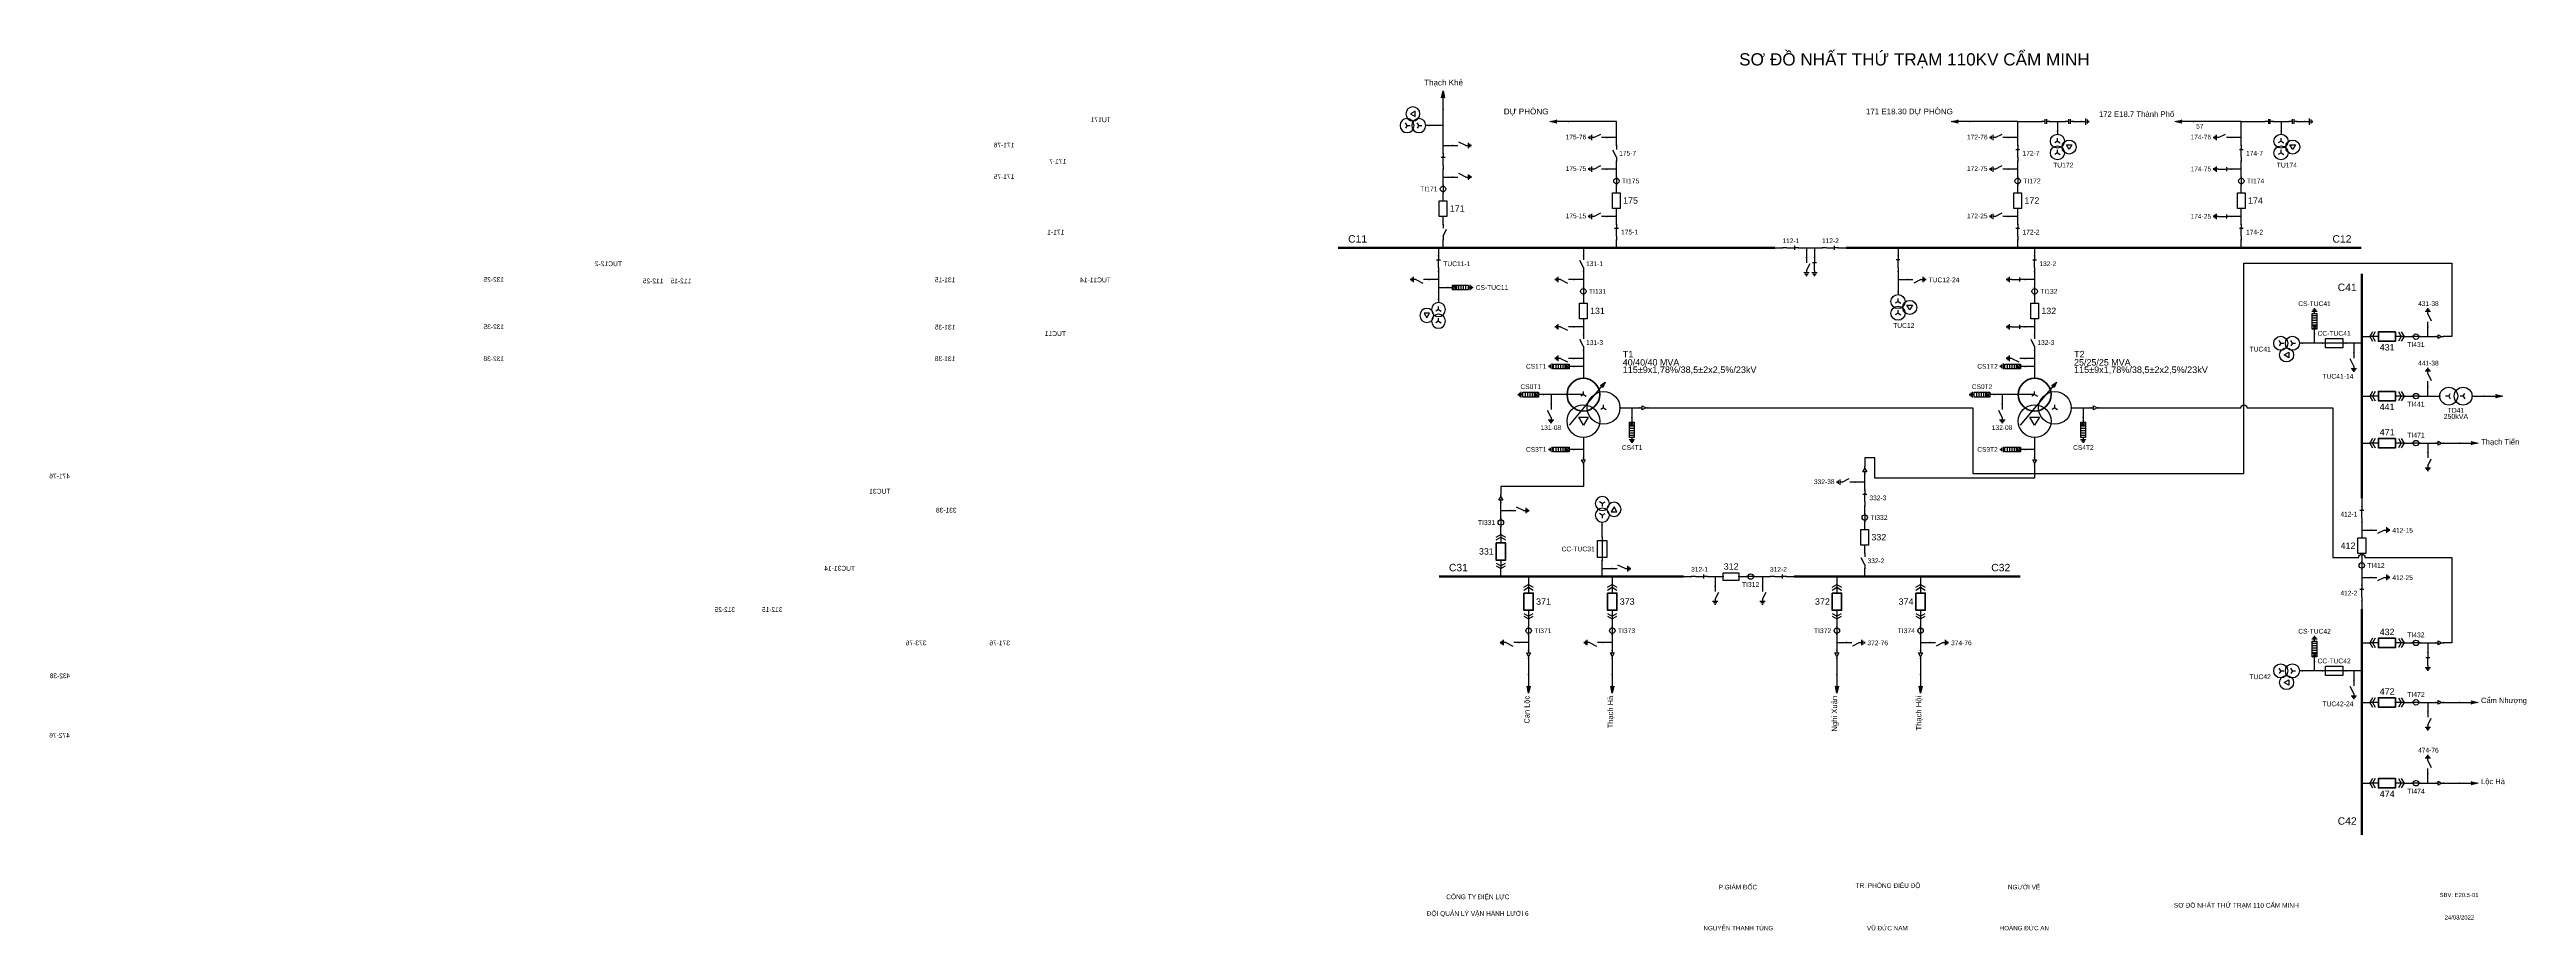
# Model space of a CAD drawing. Header units: millimetres. Extents: x -383 to 412, y 7 to 290.
import ezdxf

# ---------------------------------------------------------------- set-up
doc = ezdxf.new("R2010")
doc.units = ezdxf.units.MM
for name, color, linetype, lineweight in [('BUSBAR_110KV', 1, 'Continuous', 50), ('BUSBAR_22KV', 5, 'Continuous', 50), ('BUSBAR_35KV', 30, 'Continuous', 50), ('GROUND', 3, 'Continuous', 25), ('HV_110KV', 1, 'Continuous', 25), ('MV_22KV', 5, 'Continuous', 25), ('MV_35KV', 30, 'Continuous', 25), ('SLD_OTHER', 7, 'Continuous', 25)]:
    doc.layers.add(name, color=color, linetype=linetype, lineweight=lineweight)
doc.layers.add('SYM_PORTS', color=8, linetype='Continuous', plot=False)
doc.layers.add('TEXT', color=7, linetype='Continuous')
doc.styles.add('SLD_TEXT', font='arial.ttf')

# ---------------------------------------------------------------- blocks, each defined once
blk = doc.blocks.new('SYM_DISCONNECTOR_OPEN')
at = {"lineweight": 25}
for points in [[(0, -1.25), (-1.125, 1)], [(0, 2.5), (0, 1.25)], [(0, -1.25), (0, -2.5)]]:
    blk.add_lwpolyline(points, dxfattribs=at)
at = {"layer": 'SYM_PORTS'}
for p in [(0, 2.5), (0, -2.5)]:
    blk.add_point(p, dxfattribs=at)
blk.add_attdef('DEVICE_CODE', (1, -0.5), '', height=2)
blk = doc.blocks.new('SYM_CIRCUIT_BREAKER')
at = {"lineweight": 25}
blk.add_lwpolyline([(-1.25, 2.5), (1.25, 2.5), (1.25, -2.5), (-1.25, -2.5)], close=True, dxfattribs=at)
at = {"layer": 'SYM_PORTS'}
for p in [(0, 2.5), (0, -2.5)]:
    blk.add_point(p, dxfattribs=at)
blk.add_attdef('DEVICE_CODE', (2.25, -0.5), '', height=2)
at = {"flags": 1}
blk.add_attdef('RATING', (2.25, -3.5), '', height=2, dxfattribs=at)
blk = doc.blocks.new('SYM_CURRENT_TRANSFORMER')
at = {"lineweight": 25}
blk.add_lwpolyline([(0, 1.25), (0, -1.25)], dxfattribs=at)
blk.add_circle((0, 0), 0.875, dxfattribs=at)
at = {"layer": 'SYM_PORTS'}
for p in [(0, 1.25), (0, -1.25)]:
    blk.add_point(p, dxfattribs=at)
blk.add_attdef('DEVICE_CODE', (1.875, -1.75), '', height=2)
at = {"flags": 1}
blk.add_attdef('RATIO', (1.875, -4.75), '', height=2, dxfattribs=at)
blk = doc.blocks.new('SYM_EARTHING_SWITCH_OPEN')
at = {"lineweight": 25}
for points in [[(0, -1.25), (-1.125, 1)], [(0, 3), (0, 1.25)], [(-0.875, -2), (0.875, -2)], [(-0.5625, -2.4375), (0.5625, -2.4375)], [(-0.25, -2.875), (0.25, -2.875)], [(0, -1.25), (0, -2)]]:
    blk.add_lwpolyline(points, dxfattribs=at)
at = {"layer": 'SYM_PORTS'}
blk.add_point((0, 3), dxfattribs=at)
blk.add_attdef('DEVICE_CODE', (1.875, 0), '', height=2)
blk = doc.blocks.new('SYM_DISCONNECTOR_CLOSED')
at = {"lineweight": 25}
for points in [[(-0.625, 1.25), (0.625, 1.25)], [(0, 2.5), (0, 1.25)], [(0, -1.25), (0, 1.5)], [(0, -1.25), (0, -2.5)]]:
    blk.add_lwpolyline(points, dxfattribs=at)
at = {"layer": 'SYM_PORTS'}
for p in [(0, 2.5), (0, -2.5)]:
    blk.add_point(p, dxfattribs=at)
blk.add_attdef('DEVICE_CODE', (1.625, -0.5), '', height=2)
blk = doc.blocks.new('SYM_VOLTAGE_TRANSFORMER')
at = {"lineweight": 25}
for points in [[(0, 1.375), (-0.8625, 0.875)], [(0, 4.625), (0, 3.625)], [(0, 1.375), (0, 2.375)], [(0, 1.375), (0.8625, 0.875)], [(0, -2.375), (-0.8625, -2.875)], [(0, -2.375), (0, -1.375)], [(0, -2.375), (0.8625, -2.875)]]:
    blk.add_lwpolyline(points, dxfattribs=at)
blk.add_lwpolyline([(2.875, 0.25), (4.625, 0.25), (3.75, -1.25)], close=True, dxfattribs=at)
for centre in [(0, 1.375), (3.75, -0.5), (0, -2.375)]:
    blk.add_circle(centre, 2.25, dxfattribs=at)
at = {"layer": 'SYM_PORTS'}
blk.add_point((0, 4.625), dxfattribs=at)
blk.add_attdef('DEVICE_CODE', (7, 1.625), '', height=2)
at = {"flags": 1}
blk.add_attdef('RATIO', (7, -1.375), '', height=2, dxfattribs=at)
blk = doc.blocks.new('SYM_LINE_FEEDER_ARROW')
blk.add_hatch(color=7).paths.add_polyline_path([(0, -3), (-0.5, -0.75), (0, -1.25), (0.5, -0.75)])
at = {"lineweight": 25}
blk.add_lwpolyline([(0, 3), (0, -1.25)], dxfattribs=at)
blk.add_lwpolyline([(0, -3), (-0.5, -0.75), (0, -1.25), (0.5, -0.75)], close=True, dxfattribs=at)
at = {"layer": 'SYM_PORTS'}
blk.add_point((0, 3), dxfattribs=at)
blk.add_attdef('LINE_NAME', (1.5, 0), '', height=2)
blk = doc.blocks.new('SYM_SURGE_ARRESTER')
at = {"lineweight": 25}
for points in [[(-0.75, 2.5), (0.75, 2.5), (0.75, 1.25), (-0.75, 1.25)], [(-0.75, 1.25), (0.75, 1.25), (0.75, -2.5), (-0.75, -2.5)]]:
    blk.add_lwpolyline(points, close=True, dxfattribs=at)
for points in [[(-0.75, 2.5), (0.75, 1.25)], [(0.75, 2.5), (-0.75, 1.25)], [(-0.75, 0.5), (0.75, 0.5)], [(0, 4), (0, 2.5)], [(-0.875, -3.125), (0.875, -3.125)], [(-0.75, -0.25), (0.75, -0.25)], [(-0.75, -1), (0.75, -1)], [(-0.75, -1.75), (0.75, -1.75)], [(-0.5625, -3.5625), (0.5625, -3.5625)], [(-0.25, -4), (0.25, -4)], [(0, -2.5), (0, -3.125)]]:
    blk.add_lwpolyline(points, dxfattribs=at)
at = {"layer": 'SYM_PORTS'}
blk.add_point((0, 4), dxfattribs=at)
blk.add_attdef('DEVICE_CODE', (1.875, 1), '', height=2)
blk = doc.blocks.new('SYM_TRANSFORMER_3W')
blk.add_hatch(color=7).paths.add_polyline_path([(3.75, 8.25), (3.0125, 6.575), (2.2375, 7.225)])
at = {"lineweight": 25}
for points in [[(3.75, 8.25), (3.0125, 6.575), (2.2375, 7.225)], [(-4.75, -3), (-1.75, -3), (-3.25, -5.5)]]:
    blk.add_lwpolyline(points, close=True, dxfattribs=at)
for points in [[(-3.25, 4.25), (-8.5, 4.25)], [(-7.75, -5.5), (3.0125, 7.35)], [(-3.25, 4.25), (-4.1125, 3.75)], [(-3.25, 4.25), (-3.25, 5.25)], [(-3.25, 4.25), (-2.3875, 3.75)], [(3.25, 0), (2.3875, -0.5)], [(3.25, 0), (3.25, 1)], [(3.25, 0), (4.1125, -0.5)]]:
    blk.add_lwpolyline(points, dxfattribs=at)
at = {"lineweight": 50}
blk.add_circle((-3.25, 4.25), 5.25, dxfattribs=at)
at = {"lineweight": 25}
for centre in [(-3.25, -4.25), (3.25, 0)]:
    blk.add_circle(centre, 5.25, dxfattribs=at)
at = {"layer": 'SYM_PORTS'}
for p in [(-3.25, 9.5), (-8.5, 4.25), (8.5, 0), (-3.25, -9.5)]:
    blk.add_point(p, dxfattribs=at)
blk.add_attdef('DEVICE_CODE', (9.5, 6.5), '', height=2)
at = {"flags": 1}
for tag, p in [('VOLTAGE_RATIO', (9.5, 0.5)), ('POWER', (9.5, 3.5))]:
    blk.add_attdef(tag, p, '', height=2, dxfattribs=at)
blk = doc.blocks.new('SYM_CABLE_TERMINATION')
at = {"lineweight": 25}
blk.add_lwpolyline([(-0.625, 0.5), (0.625, 0.5), (0, -0.625)], close=True, dxfattribs=at)
for points in [[(0, 1.25), (0, 0.5)], [(0, -0.625), (0, -1.25)]]:
    blk.add_lwpolyline(points, dxfattribs=at)
at = {"layer": 'SYM_PORTS'}
for p in [(0, 1.25), (0, -1.25)]:
    blk.add_point(p, dxfattribs=at)
blk = doc.blocks.new('SYM_EARTHING_SWITCH_CLOSED')
at = {"lineweight": 25}
for points in [[(-0.625, 1.25), (0.625, 1.25)], [(0, 3), (0, 1.25)], [(0, -1.25), (0, 1.5)], [(-0.875, -2), (0.875, -2)], [(-0.5625, -2.4375), (0.5625, -2.4375)], [(-0.25, -2.875), (0.25, -2.875)], [(0, -1.25), (0, -2)]]:
    blk.add_lwpolyline(points, dxfattribs=at)
at = {"layer": 'SYM_PORTS'}
blk.add_point((0, 3), dxfattribs=at)
blk.add_attdef('DEVICE_CODE', (1.875, 0), '', height=2)
blk = doc.blocks.new('SYM_COUPLING_CAPACITOR')
at = {"lineweight": 25}
for points in [[(-0.75, 0.25), (0.75, 0.25)], [(0, 1.25), (0, 0.25)], [(-0.75, -0.25), (0.75, -0.25)], [(0, -0.25), (0, -1.25)]]:
    blk.add_lwpolyline(points, dxfattribs=at)
at = {"layer": 'SYM_PORTS'}
for p in [(0, 1.25), (0, -1.25)]:
    blk.add_point(p, dxfattribs=at)
blk.add_attdef('DEVICE_CODE', (1.75, -1.75), '', height=2)
blk = doc.blocks.new('SYM_GROUND_SYMBOL')
at = {"lineweight": 25}
for points in [[(0, 1.25), (0, -0.25)], [(-1, -0.25), (1, -0.25)], [(-0.625, -0.75), (0.625, -0.75)], [(-0.25, -1.25), (0.25, -1.25)]]:
    blk.add_lwpolyline(points, dxfattribs=at)
at = {"layer": 'SYM_PORTS'}
blk.add_point((0, 1.25), dxfattribs=at)
blk = doc.blocks.new('SYM_DRAWOUT_BREAKER')
at = {"lineweight": 25}
for points in [[(-1.5, 4.625), (0, 5.5), (1.5, 4.625)], [(-1.5, 3.75), (0, 4.625), (1.5, 3.75)], [(0, 5.5), (0, 2.75)], [(-1.5, -3.75), (0, -4.625), (1.5, -3.75)], [(-1.5, -4.625), (0, -5.5), (1.5, -4.625)], [(0, -2.75), (0, -5.5)]]:
    blk.add_lwpolyline(points, dxfattribs=at)
at = {"lineweight": 35}
blk.add_lwpolyline([(-1.5, 2.75), (1.5, 2.75), (1.5, -2.75), (-1.5, -2.75)], close=True, dxfattribs=at)
at = {"layer": 'SYM_PORTS'}
for p in [(0, 5.5), (0, -5.5)]:
    blk.add_point(p, dxfattribs=at)
blk.add_attdef('DEVICE_CODE', (2.5, 2.5), '', height=2)
at = {"flags": 1}
blk.add_attdef('RATING', (2.5, -0.5), '', height=2, dxfattribs=at)
blk = doc.blocks.new('SYM_TRANSFORMER_2W')
at = {"lineweight": 25}
for points in [[(0, 2.3125), (-0.8625, 1.8125)], [(0, 2.3125), (0, 3.3125)], [(0, 2.3125), (0.8625, 1.8125)], [(0, -2.3125), (-0.8625, -2.8125)], [(0, -2.3125), (0, -1.3125)], [(0, -2.3125), (0.8625, -2.8125)]]:
    blk.add_lwpolyline(points, dxfattribs=at)
for centre in [(0, 2.3125), (0, -2.3125)]:
    blk.add_circle(centre, 2.875, dxfattribs=at)
at = {"layer": 'SYM_PORTS'}
for p in [(0, 5.1875), (0, -5.1875)]:
    blk.add_point(p, dxfattribs=at)
blk.add_attdef('DEVICE_CODE', (3.875, 2.1875), '', height=2)
at = {"flags": 1}
for tag, p in [('POWER', (3.875, -0.8125)), ('VOLTAGE_RATIO', (3.875, -3.8125))]:
    blk.add_attdef(tag, p, '', height=2, dxfattribs=at)
blk = doc.blocks.new('SYM_FUSE_DISCONNECTOR')
at = {"lineweight": 25}
blk.add_lwpolyline([(-1.5, 2.75), (1.5, 2.75), (1.5, -2.75), (-1.5, -2.75)], close=True, dxfattribs=at)
blk.add_lwpolyline([(0, 3.75), (0, -3.75)], dxfattribs=at)
at = {"layer": 'SYM_PORTS'}
for p in [(0, 3.75), (0, -3.75)]:
    blk.add_point(p, dxfattribs=at)
blk.add_attdef('DEVICE_CODE', (2.5, 0.75), '', height=2)
at = {"flags": 1}
blk.add_attdef('RATING', (2.5, -2.25), '', height=2, dxfattribs=at)

msp = doc.modelspace()

# ---------------------------------------------------------------- linework, layer by layer
at = {"layer": 'BUSBAR_110KV', "const_width": 0.749}
for points in [[(30.23, 226.36), (170.46, 226.36)], [(193.28, 226.36), (358.73, 226.36)]]:
    msp.add_lwpolyline(points, dxfattribs=at)
at = {"layer": 'BUSBAR_22KV', "const_width": 0.749}
for points in [[(358.85, 218.11), (358.85, 145.94)], [(358.85, 110.5), (358.85, 37.94)]]:
    msp.add_lwpolyline(points, dxfattribs=at)
at = {"layer": 'BUSBAR_35KV', "const_width": 0.749}
for points in [[(62.6, 120.86), (141.15, 120.86)], [(176.59, 120.86), (249.19, 120.86)]]:
    msp.add_lwpolyline(points, dxfattribs=at)
at = {"layer": 'GROUND'}
for points in [[(266.2, 266.92), (268.77, 266.92)], [(337.98, 266.92), (340.54, 266.92)]]:
    msp.add_lwpolyline(points, dxfattribs=at)
at = {"layer": 'HV_110KV'}
for points in [[(63.91, 265.64), (63.91, 270.77)], [(63.91, 265.64), (59.36, 265.64)], [(63.91, 259.23), (63.91, 265.64)], [(119.56, 261.8), (119.56, 266.92), (104.18, 266.92)], [(248.39, 266.92), (233.01, 266.92)], [(248.39, 261.8), (248.39, 266.92)], [(248.39, 266.92), (256.08, 266.92)], [(258.58, 266.92), (261.14, 266.92)], [(261.14, 266.92), (261.14, 263.89)], [(261.14, 266.92), (263.7, 266.92)], [(320.16, 266.92), (304.78, 266.92)], [(320.16, 261.8), (320.16, 266.92)], [(320.16, 266.92), (327.85, 266.92)], [(330.35, 266.92), (332.91, 266.92)], [(332.91, 266.92), (332.91, 263.89)], [(332.91, 266.92), (335.48, 266.92)], [(63.91, 256.67), (63.91, 259.23)], [(63.91, 259.23), (66.95, 259.23)], [(119.56, 261.8), (116.52, 261.8)], [(119.56, 259.23), (119.56, 261.8)], [(248.39, 261.8), (245.35, 261.8)], [(248.39, 259.23), (248.39, 261.8)], [(320.16, 261.8), (317.13, 261.8)], [(320.16, 259.23), (320.16, 261.8)], [(63.91, 249.11), (63.91, 251.67)], [(63.91, 246.55), (63.91, 249.11)], [(63.91, 249.11), (66.95, 249.11)], [(119.56, 251.67), (116.52, 251.67)], [(119.56, 251.67), (119.56, 254.23)], [(119.56, 249.11), (119.56, 251.67)], [(119.56, 244.05), (119.56, 246.61)], [(248.39, 251.67), (245.35, 251.67)], [(248.39, 251.67), (248.39, 254.23)], [(248.39, 249.11), (248.39, 251.67)], [(248.39, 244.05), (248.39, 246.61)], [(320.16, 251.67), (317.13, 251.67)], [(320.16, 251.67), (320.16, 254.23)], [(320.16, 249.11), (320.16, 251.67)], [(320.16, 244.05), (320.16, 246.61)], [(63.91, 241.48), (63.91, 244.05)], [(119.56, 236.48), (119.56, 239.05)], [(248.39, 236.48), (248.39, 239.05)], [(320.16, 236.48), (320.16, 239.05)], [(63.91, 233.92), (63.91, 236.48)], [(119.56, 236.48), (116.52, 236.48)], [(119.56, 233.92), (119.56, 236.48)], [(248.39, 236.48), (245.35, 236.48)], [(248.39, 233.92), (248.39, 236.48)], [(320.16, 236.48), (317.13, 236.48)], [(320.16, 233.92), (320.16, 236.48)], [(62.45, 226.36), (62.45, 223.79)], [(63.91, 226.36), (63.91, 228.92)], [(108.95, 226.36), (108.95, 223.79)], [(119.56, 226.36), (119.56, 228.92)], [(170.46, 226.36), (173.02, 226.36)], [(178.02, 226.36), (180.59, 226.36)], [(180.59, 226.36), (180.59, 223.32)], [(180.59, 226.36), (183.15, 226.36)], [(183.15, 226.36), (183.15, 223.32)], [(183.15, 226.36), (185.71, 226.36)], [(190.71, 226.36), (193.28, 226.36)], [(209.96, 226.36), (209.96, 223.79)], [(248.39, 226.36), (248.39, 228.92)], [(253.83, 226.36), (253.83, 223.79)], [(320.16, 226.36), (320.16, 228.92)], [(62.45, 216.23), (59.42, 216.23)], [(62.45, 218.79), (62.45, 216.23)], [(62.45, 216.23), (62.45, 213.67)], [(108.95, 216.23), (105.91, 216.23)], [(108.95, 218.79), (108.95, 216.23)], [(108.95, 216.23), (108.95, 213.67)], [(209.96, 218.79), (209.96, 216.23)], [(209.96, 216.23), (213, 216.23)], [(209.96, 216.23), (209.96, 212.39)], [(253.83, 216.23), (250.79, 216.23)], [(253.83, 218.79), (253.83, 216.23)], [(253.83, 216.23), (253.83, 213.67)], [(62.45, 213.67), (65.49, 213.67)], [(62.45, 213.67), (62.45, 209.82)], [(108.95, 211.17), (108.95, 208.6)], [(253.83, 211.17), (253.83, 208.6)], [(108.95, 201.04), (105.91, 201.04)], [(108.95, 203.6), (108.95, 201.04)], [(108.95, 201.04), (108.95, 198.48)], [(253.83, 201.04), (250.79, 201.04)], [(253.83, 203.6), (253.83, 201.04)], [(253.83, 201.04), (253.83, 198.48)], [(108.95, 190.91), (105.91, 190.91)], [(108.95, 193.48), (108.95, 190.91)], [(108.95, 190.91), (108.95, 188.35)], [(253.83, 190.91), (250.79, 190.91)], [(253.83, 193.48), (253.83, 190.91)], [(253.83, 190.91), (253.83, 188.35)], [(108.95, 188.35), (105.91, 188.35)], [(108.95, 188.35), (108.95, 184.51)], [(253.83, 188.35), (250.79, 188.35)], [(253.83, 188.35), (253.83, 184.51)], [(98.57, 179.26), (96.01, 179.26)], [(103.7, 179.26), (98.57, 179.26)], [(98.57, 179.26), (98.57, 176.22)], [(243.45, 179.26), (240.89, 179.26)], [(248.58, 179.26), (243.45, 179.26)], [(243.45, 179.26), (243.45, 176.22)]]:
    msp.add_lwpolyline(points, dxfattribs=at)
at = {"layer": 'MV_22KV'}
for points in [[(129.61, 175.01), (132.31, 175.01), (234, 175.01), (234, 153.99), (321, 153.99), (321, 221.49), (387.8, 221.49), (387.8, 197.89), (385.1, 197.89)], [(380.04, 197.89), (380.04, 200.92)], [(343.66, 195.75), (339.81, 195.75)], [(343.66, 195.75), (343.66, 198.78)], [(346.22, 195.75), (343.66, 195.75)], [(356.29, 195.75), (353.72, 195.75)], [(358.85, 195.75), (356.29, 195.75)], [(356.29, 195.75), (356.29, 192.71)], [(358.85, 197.89), (361.41, 197.89)], [(372.41, 197.89), (374.98, 197.89)], [(377.48, 197.89), (380.04, 197.89)], [(380.04, 197.89), (382.6, 197.89)], [(120.7, 175.01), (124.54, 175.01)], [(124.54, 175.01), (124.54, 171.97)], [(124.54, 175.01), (127.11, 175.01)], [(265.58, 175.01), (269.42, 175.01)], [(269.42, 175.01), (269.42, 171.97)], [(269.42, 175.01), (271.98, 175.01)], [(358.85, 178.79), (361.41, 178.79)], [(372.41, 178.79), (374.98, 178.79)], [(377.48, 178.79), (380.04, 178.79)], [(380.04, 178.79), (380.04, 181.82)], [(380.04, 178.79), (383.88, 178.79)], [(358.85, 163.71), (361.41, 163.71)], [(372.41, 163.71), (374.98, 163.71)], [(377.48, 163.71), (380.04, 163.71)], [(380.04, 163.71), (380.04, 160.68)], [(380.04, 163.71), (382.6, 163.71)], [(385.1, 163.71), (390.23, 163.71)], [(358.85, 145.94), (358.85, 143.38)], [(358.85, 138.38), (358.85, 135.81)], [(358.85, 135.81), (361.88, 135.81)], [(358.85, 135.81), (358.85, 133.25)], [(358.85, 128.25), (358.85, 125.69)], [(358.85, 123.19), (358.85, 120.62)], [(358.85, 120.62), (361.88, 120.62)], [(358.85, 120.62), (358.85, 118.06)], [(358.85, 113.06), (358.85, 110.5)], [(358.85, 99.58), (361.41, 99.58)], [(372.41, 99.58), (374.98, 99.58)], [(377.48, 99.58), (380.04, 99.58)], [(380.04, 99.58), (380.04, 96.54)], [(380.04, 99.58), (382.6, 99.58)], [(343.66, 90.59), (339.81, 90.59)], [(343.66, 90.59), (343.66, 93.63)], [(346.22, 90.59), (343.66, 90.59)], [(356.29, 90.59), (353.72, 90.59)], [(358.85, 90.59), (356.29, 90.59)], [(356.29, 90.59), (356.29, 87.56)], [(358.85, 80.48), (361.41, 80.48)], [(372.41, 80.48), (374.98, 80.48)], [(377.48, 80.48), (380.04, 80.48)], [(380.04, 80.48), (380.04, 77.44)], [(380.04, 80.48), (382.6, 80.48)], [(385.1, 80.48), (390.23, 80.48)], [(380.04, 54.52), (380.04, 57.55)], [(358.85, 54.52), (361.41, 54.52)], [(372.41, 54.52), (374.98, 54.52)], [(377.48, 54.52), (380.04, 54.52)], [(380.04, 54.52), (382.6, 54.52)], [(385.1, 54.52), (390.23, 54.52)]]:
    msp.add_lwpolyline(points, dxfattribs=at)
msp.add_lwpolyline([(274.48, 175.01), (277.18, 175.01), (320, 175.01, -1), (322, 175.01), (349.5, 175.01), (349.5, 126.99), (357.85, 126.99, -1), (359.85, 126.99), (387.8, 126.99), (387.8, 99.58), (385.1, 99.58)], format="xyb", dxfattribs=at)
at = {"layer": 'MV_35KV'}
for points in [[(108.95, 161.66), (105.91, 161.66)], [(108.95, 165.51), (108.95, 161.66)], [(108.95, 161.66), (108.95, 159.1)], [(253.83, 161.66), (250.79, 161.66)], [(253.83, 165.51), (253.83, 161.66)], [(253.83, 161.66), (253.83, 159.1)], [(108.95, 156.6), (108.95, 153.9), (108.95, 149.81), (82.46, 149.81), (82.46, 147.11)], [(199.28, 151.17), (196.24, 151.17)], [(253.83, 156.6), (253.83, 153.9), (253.83, 152.49), (202.5, 152.49), (202.5, 158.93), (199.28, 158.93), (199.28, 156.23)], [(199.28, 151.17), (199.28, 153.73)], [(199.28, 148.61), (199.28, 151.17)], [(82.46, 142.05), (82.46, 144.61)], [(199.28, 141.05), (199.28, 143.61)], [(82.46, 139.48), (82.46, 142.05)], [(82.46, 142.05), (85.5, 142.05)], [(82.46, 134.42), (82.46, 136.98)], [(115.04, 133.48), (115.04, 137.33)], [(199.28, 135.98), (199.28, 138.55)], [(199.28, 128.42), (199.28, 130.98)], [(82.46, 120.86), (82.46, 123.42)], [(91.39, 120.86), (91.39, 118.29)], [(115.04, 123.42), (115.04, 125.98)], [(115.04, 120.86), (115.04, 123.42)], [(115.04, 123.42), (118.07, 123.42)], [(118.24, 120.86), (118.24, 118.29)], [(141.15, 120.86), (143.72, 120.86)], [(148.72, 120.86), (151.28, 120.86)], [(151.28, 120.86), (151.28, 117.82)], [(151.28, 120.86), (153.84, 120.86)], [(158.84, 120.86), (161.41, 120.86)], [(163.91, 120.86), (166.47, 120.86)], [(166.47, 120.86), (166.47, 117.82)], [(166.47, 120.86), (169.03, 120.86)], [(174.03, 120.86), (176.59, 120.86)], [(190.35, 120.86), (190.35, 118.29)], [(199.28, 120.86), (199.28, 123.42)], [(217.2, 120.86), (217.2, 118.29)], [(91.39, 107.29), (91.39, 104.73)], [(118.24, 107.29), (118.24, 104.73)], [(190.35, 107.29), (190.35, 104.73)], [(217.2, 107.29), (217.2, 104.73)], [(91.39, 99.67), (88.35, 99.67)], [(91.39, 102.23), (91.39, 99.67)], [(91.39, 99.67), (91.39, 97.1)], [(118.24, 99.67), (115.21, 99.67)], [(118.24, 102.23), (118.24, 99.67)], [(118.24, 99.67), (118.24, 97.1)], [(190.35, 102.23), (190.35, 99.67)], [(190.35, 99.67), (193.39, 99.67)], [(190.35, 99.67), (190.35, 97.1)], [(217.2, 102.23), (217.2, 99.67)], [(217.2, 99.67), (220.24, 99.67)], [(217.2, 99.67), (217.2, 97.1)], [(91.39, 94.6), (91.39, 89.48)], [(118.24, 94.6), (118.24, 89.48)], [(190.35, 94.6), (190.35, 89.48)], [(217.2, 94.6), (217.2, 89.48)]]:
    msp.add_lwpolyline(points, dxfattribs=at)
at = {"layer": 'SLD_OTHER'}
msp.add_lwpolyline([(394.26, 178.79), (398.1, 178.79)], dxfattribs=at)

# ---------------------------------------------------------------- block references
at = {"layer": 'GROUND'}
for name, p, rotation in [('SYM_COUPLING_CAPACITOR', (264.95, 266.92), 270), ('SYM_GROUND_SYMBOL', (270.02, 266.92), 90), ('SYM_COUPLING_CAPACITOR', (336.73, 266.92), 270), ('SYM_GROUND_SYMBOL', (341.79, 266.92), 90)]:
    msp.add_blockref(name, p, dxfattribs=dict(at, rotation=rotation))
at = {"layer": 'HV_110KV'}
ref = msp.add_blockref('SYM_VOLTAGE_TRANSFORMER', (54.73, 265.64), dxfattribs=dict(at, xscale=-1, rotation=270))
ref.add_attrib('DEVICE_CODE', 'TU171', (42.73, 266.75), dxfattribs={"layer": 'TEXT', "extrusion": (0, 0, -1), "height": 1.55, "style": 'SLD_TEXT'})
for name, p, rotation in [('SYM_LINE_FEEDER_ARROW', (63.91, 273.77), 180), ('SYM_LINE_FEEDER_ARROW', (101.18, 266.92), 270), ('SYM_LINE_FEEDER_ARROW', (230.01, 266.92), 270), ('SYM_COUPLING_CAPACITOR', (257.33, 266.92), 270), ('SYM_LINE_FEEDER_ARROW', (301.78, 266.92), 270), ('SYM_COUPLING_CAPACITOR', (329.1, 266.92), 270)]:
    msp.add_blockref(name, p, dxfattribs=dict(at, rotation=rotation))
ref = msp.add_blockref('SYM_EARTHING_SWITCH_OPEN', (113.52, 261.8), dxfattribs=dict(at, rotation=270))
ref.add_attrib('DEVICE_CODE', '175-76', (103.26, 261.19), dxfattribs={"layer": 'TEXT', "height": 1.521, "style": 'SLD_TEXT'})
ref = msp.add_blockref('SYM_EARTHING_SWITCH_OPEN', (242.35, 261.8), dxfattribs=dict(at, rotation=270))
ref.add_attrib('DEVICE_CODE', '172-76', (232.09, 261.19), dxfattribs={"layer": 'TEXT', "height": 1.521, "style": 'SLD_TEXT'})
ref = msp.add_blockref('SYM_VOLTAGE_TRANSFORMER', (261.14, 259.26), dxfattribs=at)
ref.add_attrib('DEVICE_CODE', 'TU172', (259.77, 252.19), dxfattribs={"layer": 'TEXT', "height": 1.55, "style": 'SLD_TEXT'})
ref = msp.add_blockref('SYM_EARTHING_SWITCH_OPEN', (314.13, 261.8), dxfattribs=dict(at, rotation=270))
ref.add_attrib('DEVICE_CODE', '174-76', (303.87, 261.19), dxfattribs={"layer": 'TEXT', "height": 1.521, "style": 'SLD_TEXT'})
ref = msp.add_blockref('SYM_VOLTAGE_TRANSFORMER', (332.91, 259.26), dxfattribs=at)
ref.add_attrib('DEVICE_CODE', 'TU174', (331.54, 252.19), dxfattribs={"layer": 'TEXT', "height": 1.55, "style": 'SLD_TEXT'})
ref = msp.add_blockref('SYM_EARTHING_SWITCH_OPEN', (69.95, 259.23), dxfattribs=dict(at, xscale=-1, rotation=90))
ref.add_attrib('DEVICE_CODE', '171-76', (73.71, 258.62), dxfattribs={"layer": 'TEXT', "extrusion": (0, 0, -1), "height": 1.521, "style": 'SLD_TEXT'})
ref = msp.add_blockref('SYM_DISCONNECTOR_CLOSED', (63.91, 254.17), dxfattribs=dict(at, xscale=-1))
ref.add_attrib('DEVICE_CODE', '171-7', (57.05, 253.42), dxfattribs={"layer": 'TEXT', "extrusion": (0, 0, -1), "height": 1.535, "style": 'SLD_TEXT'})
ref = msp.add_blockref('SYM_DISCONNECTOR_OPEN', (119.56, 256.73), dxfattribs=at)
ref.add_attrib('DEVICE_CODE', '175-7', (120.45, 256), dxfattribs={"layer": 'TEXT', "height": 1.523, "style": 'SLD_TEXT'})
ref = msp.add_blockref('SYM_DISCONNECTOR_CLOSED', (248.39, 256.73), dxfattribs=at)
ref.add_attrib('DEVICE_CODE', '172-7', (249.91, 255.98), dxfattribs={"layer": 'TEXT', "height": 1.535, "style": 'SLD_TEXT'})
ref = msp.add_blockref('SYM_DISCONNECTOR_CLOSED', (320.16, 256.73), dxfattribs=at)
ref.add_attrib('DEVICE_CODE', '174-7', (321.68, 255.98), dxfattribs={"layer": 'TEXT', "height": 1.535, "style": 'SLD_TEXT'})
ref = msp.add_blockref('SYM_EARTHING_SWITCH_OPEN', (69.95, 249.11), dxfattribs=dict(at, xscale=-1, rotation=90))
ref.add_attrib('DEVICE_CODE', '171-75', (73.71, 248.5), dxfattribs={"layer": 'TEXT', "extrusion": (0, 0, -1), "height": 1.521, "style": 'SLD_TEXT'})
ref = msp.add_blockref('SYM_CURRENT_TRANSFORMER', (63.91, 245.3), dxfattribs=at)
ref.add_attrib('DEVICE_CODE', 'TI171', (56.54, 244.51), dxfattribs={"layer": 'TEXT', "height": 1.571, "style": 'SLD_TEXT'})
ref = msp.add_blockref('SYM_EARTHING_SWITCH_OPEN', (113.52, 251.67), dxfattribs=dict(at, rotation=270))
ref.add_attrib('DEVICE_CODE', '175-75', (103.26, 251.06), dxfattribs={"layer": 'TEXT', "height": 1.521, "style": 'SLD_TEXT'})
ref = msp.add_blockref('SYM_CURRENT_TRANSFORMER', (119.56, 247.86), dxfattribs=at)
ref.add_attrib('DEVICE_CODE', 'TI175', (121.32, 247.08), dxfattribs={"layer": 'TEXT', "height": 1.558, "style": 'SLD_TEXT'})
ref = msp.add_blockref('SYM_EARTHING_SWITCH_OPEN', (242.35, 251.67), dxfattribs=dict(at, rotation=270))
ref.add_attrib('DEVICE_CODE', '172-75', (232.09, 251.06), dxfattribs={"layer": 'TEXT', "height": 1.521, "style": 'SLD_TEXT'})
ref = msp.add_blockref('SYM_CURRENT_TRANSFORMER', (248.39, 247.86), dxfattribs=at)
ref.add_attrib('DEVICE_CODE', 'TI172', (250.16, 247.07), dxfattribs={"layer": 'TEXT', "height": 1.571, "style": 'SLD_TEXT'})
ref = msp.add_blockref('SYM_EARTHING_SWITCH_CLOSED', (314.13, 251.67), dxfattribs=dict(at, rotation=270))
ref.add_attrib('DEVICE_CODE', '174-75', (303.87, 250.94), dxfattribs={"layer": 'TEXT', "height": 1.521, "style": 'SLD_TEXT'})
ref = msp.add_blockref('SYM_CURRENT_TRANSFORMER', (320.16, 247.86), dxfattribs=at)
ref.add_attrib('DEVICE_CODE', 'TI174', (321.93, 247.07), dxfattribs={"layer": 'TEXT', "height": 1.571, "style": 'SLD_TEXT'})
ref = msp.add_blockref('SYM_CIRCUIT_BREAKER', (63.91, 238.98), dxfattribs=at)
ref.add_attrib('DEVICE_CODE', '171', (66.05, 237.98), dxfattribs={"layer": 'TEXT', "height": 2.063, "style": 'SLD_TEXT'})
ref = msp.add_blockref('SYM_CIRCUIT_BREAKER', (119.56, 241.55), dxfattribs=at)
ref.add_attrib('DEVICE_CODE', '175', (121.7, 240.56), dxfattribs={"layer": 'TEXT', "height": 2.045, "style": 'SLD_TEXT'})
ref = msp.add_blockref('SYM_CIRCUIT_BREAKER', (248.39, 241.55), dxfattribs=at)
ref.add_attrib('DEVICE_CODE', '172', (250.53, 240.54), dxfattribs={"layer": 'TEXT', "height": 2.063, "style": 'SLD_TEXT'})
ref = msp.add_blockref('SYM_CIRCUIT_BREAKER', (320.16, 241.55), dxfattribs=at)
ref.add_attrib('DEVICE_CODE', '174', (322.3, 240.54), dxfattribs={"layer": 'TEXT', "height": 2.063, "style": 'SLD_TEXT'})
ref = msp.add_blockref('SYM_DISCONNECTOR_OPEN', (63.91, 231.42), dxfattribs=dict(at, xscale=-1))
ref.add_attrib('DEVICE_CODE', '171-1', (57.67, 230.67), dxfattribs={"layer": 'TEXT', "extrusion": (0, 0, -1), "height": 1.535, "style": 'SLD_TEXT'})
ref = msp.add_blockref('SYM_EARTHING_SWITCH_OPEN', (113.52, 236.48), dxfattribs=dict(at, rotation=270))
ref.add_attrib('DEVICE_CODE', '175-15', (103.26, 235.87), dxfattribs={"layer": 'TEXT', "height": 1.521, "style": 'SLD_TEXT'})
ref = msp.add_blockref('SYM_DISCONNECTOR_CLOSED', (119.56, 231.42), dxfattribs=at)
ref.add_attrib('DEVICE_CODE', '175-1', (121.07, 230.68), dxfattribs={"layer": 'TEXT', "height": 1.523, "style": 'SLD_TEXT'})
ref = msp.add_blockref('SYM_EARTHING_SWITCH_OPEN', (242.35, 236.48), dxfattribs=dict(at, rotation=270))
ref.add_attrib('DEVICE_CODE', '172-25', (232.09, 235.87), dxfattribs={"layer": 'TEXT', "height": 1.521, "style": 'SLD_TEXT'})
ref = msp.add_blockref('SYM_DISCONNECTOR_CLOSED', (248.39, 231.42), dxfattribs=at)
ref.add_attrib('DEVICE_CODE', '172-2', (249.91, 230.67), dxfattribs={"layer": 'TEXT', "height": 1.535, "style": 'SLD_TEXT'})
ref = msp.add_blockref('SYM_EARTHING_SWITCH_CLOSED', (314.13, 236.48), dxfattribs=dict(at, rotation=270))
ref.add_attrib('DEVICE_CODE', '174-25', (303.87, 235.75), dxfattribs={"layer": 'TEXT', "height": 1.521, "style": 'SLD_TEXT'})
ref = msp.add_blockref('SYM_DISCONNECTOR_CLOSED', (320.16, 231.42), dxfattribs=at)
ref.add_attrib('DEVICE_CODE', '174-2', (321.68, 230.67), dxfattribs={"layer": 'TEXT', "height": 1.535, "style": 'SLD_TEXT'})
ref = msp.add_blockref('SYM_DISCONNECTOR_CLOSED', (209.96, 221.29), dxfattribs=dict(at, xscale=-1))
ref.add_attrib('DEVICE_CODE', 'TUC12-2', (199.66, 220.52), dxfattribs={"layer": 'TEXT', "extrusion": (0, 0, -1), "height": 1.543, "style": 'SLD_TEXT'})
ref = msp.add_blockref('SYM_EARTHING_SWITCH_CLOSED', (183.15, 220.32), dxfattribs=dict(at, xscale=-1))
ref.add_attrib('DEVICE_CODE', '112-25', (186.39, 215.03), dxfattribs={"layer": 'TEXT', "extrusion": (0, 0, -1), "height": 1.517, "style": 'SLD_TEXT'})
ref = msp.add_blockref('SYM_EARTHING_SWITCH_OPEN', (180.59, 220.32), dxfattribs=dict(at, xscale=-1))
ref.add_attrib('DEVICE_CODE', '112-15', (177.47, 215.03), dxfattribs={"layer": 'TEXT', "extrusion": (0, 0, -1), "height": 1.517, "style": 'SLD_TEXT'})
ref = msp.add_blockref('SYM_DISCONNECTOR_CLOSED', (62.45, 221.29), dxfattribs=at)
ref.add_attrib('DEVICE_CODE', 'TUC11-1', (63.97, 220.52), dxfattribs={"layer": 'TEXT', "height": 1.543, "style": 'SLD_TEXT'})
ref = msp.add_blockref('SYM_DISCONNECTOR_OPEN', (108.95, 221.29), dxfattribs=at)
ref.add_attrib('DEVICE_CODE', '131-1', (109.84, 220.55), dxfattribs={"layer": 'TEXT', "height": 1.519, "style": 'SLD_TEXT'})
ref = msp.add_blockref('SYM_DISCONNECTOR_CLOSED', (175.52, 226.36), dxfattribs=dict(at, rotation=270))
ref.add_attrib('DEVICE_CODE', '112-1', (172.85, 227.9), dxfattribs={"layer": 'TEXT', "height": 1.519, "style": 'SLD_TEXT'})
ref = msp.add_blockref('SYM_DISCONNECTOR_CLOSED', (188.21, 226.36), dxfattribs=dict(at, rotation=270))
ref.add_attrib('DEVICE_CODE', '112-2', (185.54, 227.9), dxfattribs={"layer": 'TEXT', "height": 1.519, "style": 'SLD_TEXT'})
ref = msp.add_blockref('SYM_DISCONNECTOR_CLOSED', (253.83, 221.29), dxfattribs=at)
ref.add_attrib('DEVICE_CODE', '132-2', (255.34, 220.55), dxfattribs={"layer": 'TEXT', "height": 1.519, "style": 'SLD_TEXT'})
ref = msp.add_blockref('SYM_EARTHING_SWITCH_CLOSED', (247.79, 216.23), dxfattribs=dict(at, xscale=-1, rotation=270))
ref.add_attrib('DEVICE_CODE', '132-25', (237.53, 215.49), dxfattribs={"layer": 'TEXT', "extrusion": (0, 0, -1), "height": 1.517, "style": 'SLD_TEXT'})
ref = msp.add_blockref('SYM_EARTHING_SWITCH_OPEN', (102.91, 216.23), dxfattribs=dict(at, xscale=-1, rotation=270))
ref.add_attrib('DEVICE_CODE', '131-15', (92.66, 215.37), dxfattribs={"layer": 'TEXT', "extrusion": (0, 0, -1), "height": 1.517, "style": 'SLD_TEXT'})
ref = msp.add_blockref('SYM_EARTHING_SWITCH_OPEN', (56.42, 216.23), dxfattribs=dict(at, xscale=-1, rotation=270))
ref.add_attrib('DEVICE_CODE', 'TUC11-14', (42.73, 215.33), dxfattribs={"layer": 'TEXT', "extrusion": (0, 0, -1), "height": 1.539, "style": 'SLD_TEXT'})
ref = msp.add_blockref('SYM_EARTHING_SWITCH_OPEN', (216, 216.23), dxfattribs=dict(at, rotation=90))
ref.add_attrib('DEVICE_CODE', 'TUC12-24', (219.77, 215.33), dxfattribs={"layer": 'TEXT', "height": 1.539, "style": 'SLD_TEXT'})
ref = msp.add_blockref('SYM_VOLTAGE_TRANSFORMER', (62.45, 205.2), dxfattribs=dict(at, xscale=-1))
ref.add_attrib('DEVICE_CODE', 'TUC11', (57.14, 198.11), dxfattribs={"layer": 'TEXT', "extrusion": (0, 0, -1), "height": 1.545, "style": 'SLD_TEXT'})
ref = msp.add_blockref('SYM_SURGE_ARRESTER', (69.49, 213.67), dxfattribs=dict(at, rotation=90))
ref.add_attrib('DEVICE_CODE', 'CS-TUC11', (74.38, 212.9), dxfattribs={"layer": 'TEXT', "height": 1.532, "style": 'SLD_TEXT'})
ref = msp.add_blockref('SYM_CIRCUIT_BREAKER', (108.95, 206.1), dxfattribs=at)
ref.add_attrib('DEVICE_CODE', '131', (111.09, 205.12), dxfattribs={"layer": 'TEXT', "height": 2.045, "style": 'SLD_TEXT'})
ref = msp.add_blockref('SYM_CURRENT_TRANSFORMER', (108.95, 212.42), dxfattribs=at)
ref.add_attrib('DEVICE_CODE', 'TI131', (110.72, 211.64), dxfattribs={"layer": 'TEXT', "height": 1.555, "style": 'SLD_TEXT'})
ref = msp.add_blockref('SYM_VOLTAGE_TRANSFORMER', (209.96, 207.76), dxfattribs=at)
ref.add_attrib('DEVICE_CODE', 'TUC12', (208.4, 200.67), dxfattribs={"layer": 'TEXT', "height": 1.545, "style": 'SLD_TEXT'})
ref = msp.add_blockref('SYM_CIRCUIT_BREAKER', (253.83, 206.1), dxfattribs=at)
ref.add_attrib('DEVICE_CODE', '132', (255.97, 205.12), dxfattribs={"layer": 'TEXT', "height": 2.045, "style": 'SLD_TEXT'})
ref = msp.add_blockref('SYM_CURRENT_TRANSFORMER', (253.83, 212.42), dxfattribs=at)
ref.add_attrib('DEVICE_CODE', 'TI132', (255.59, 211.64), dxfattribs={"layer": 'TEXT', "height": 1.555, "style": 'SLD_TEXT'})
ref = msp.add_blockref('SYM_EARTHING_SWITCH_CLOSED', (247.79, 201.04), dxfattribs=dict(at, xscale=-1, rotation=270))
ref.add_attrib('DEVICE_CODE', '132-35', (237.53, 200.3), dxfattribs={"layer": 'TEXT', "extrusion": (0, 0, -1), "height": 1.517, "style": 'SLD_TEXT'})
ref = msp.add_blockref('SYM_EARTHING_SWITCH_OPEN', (102.91, 201.04), dxfattribs=dict(at, xscale=-1, rotation=270))
ref.add_attrib('DEVICE_CODE', '131-35', (92.66, 200.18), dxfattribs={"layer": 'TEXT', "extrusion": (0, 0, -1), "height": 1.517, "style": 'SLD_TEXT'})
ref = msp.add_blockref('SYM_EARTHING_SWITCH_OPEN', (247.79, 190.91), dxfattribs=dict(at, xscale=-1, rotation=270))
ref.add_attrib('DEVICE_CODE', '132-38', (237.53, 190.05), dxfattribs={"layer": 'TEXT', "extrusion": (0, 0, -1), "height": 1.517, "style": 'SLD_TEXT'})
ref = msp.add_blockref('SYM_EARTHING_SWITCH_OPEN', (102.91, 190.91), dxfattribs=dict(at, xscale=-1, rotation=270))
ref.add_attrib('DEVICE_CODE', '131-38', (92.66, 190.05), dxfattribs={"layer": 'TEXT', "extrusion": (0, 0, -1), "height": 1.517, "style": 'SLD_TEXT'})
ref = msp.add_blockref('SYM_TRANSFORMER_3W', (112.2, 175.01), dxfattribs=at)
ref.add_attrib('DEVICE_CODE', 'T1', (121.59, 191.24), dxfattribs={"layer": 'TEXT', "height": 2.081, "style": 'SLD_TEXT'})
ref = msp.add_blockref('SYM_DISCONNECTOR_OPEN', (108.95, 195.98), dxfattribs=at)
ref.add_attrib('DEVICE_CODE', '131-3', (109.84, 195.24), dxfattribs={"layer": 'TEXT', "height": 1.519, "style": 'SLD_TEXT'})
ref = msp.add_blockref('SYM_TRANSFORMER_3W', (257.08, 175.01), dxfattribs=at)
ref.add_attrib('DEVICE_CODE', 'T2', (266.47, 191.24), dxfattribs={"layer": 'TEXT', "height": 2.081, "style": 'SLD_TEXT'})
ref = msp.add_blockref('SYM_DISCONNECTOR_OPEN', (253.83, 195.98), dxfattribs=at)
ref.add_attrib('DEVICE_CODE', '132-3', (254.72, 195.24), dxfattribs={"layer": 'TEXT', "height": 1.519, "style": 'SLD_TEXT'})
ref = msp.add_blockref('SYM_SURGE_ARRESTER', (101.91, 188.35), dxfattribs=dict(at, rotation=270))
ref.add_attrib('DEVICE_CODE', 'CS1T1', (90.53, 187.6), dxfattribs={"layer": 'TEXT', "height": 1.515, "style": 'SLD_TEXT'})
ref = msp.add_blockref('SYM_SURGE_ARRESTER', (246.79, 188.35), dxfattribs=dict(at, rotation=270))
ref.add_attrib('DEVICE_CODE', 'CS1T2', (235.41, 187.6), dxfattribs={"layer": 'TEXT', "height": 1.515, "style": 'SLD_TEXT'})
ref = msp.add_blockref('SYM_SURGE_ARRESTER', (92.01, 179.26), dxfattribs=dict(at, rotation=270))
ref.add_attrib('DEVICE_CODE', 'CS0T1', (88.76, 181.07), dxfattribs={"layer": 'TEXT', "height": 1.515, "style": 'SLD_TEXT'})
ref = msp.add_blockref('SYM_EARTHING_SWITCH_OPEN', (98.57, 173.22), dxfattribs=at)
ref.add_attrib('DEVICE_CODE', '131-08', (95.2, 167.93), dxfattribs={"layer": 'TEXT', "height": 1.517, "style": 'SLD_TEXT'})
ref = msp.add_blockref('SYM_SURGE_ARRESTER', (236.89, 179.26), dxfattribs=dict(at, rotation=270))
ref.add_attrib('DEVICE_CODE', 'CS0T2', (233.64, 181.07), dxfattribs={"layer": 'TEXT', "height": 1.515, "style": 'SLD_TEXT'})
ref = msp.add_blockref('SYM_EARTHING_SWITCH_OPEN', (243.45, 173.22), dxfattribs=at)
ref.add_attrib('DEVICE_CODE', '132-08', (240.08, 167.93), dxfattribs={"layer": 'TEXT', "height": 1.517, "style": 'SLD_TEXT'})
at = {"layer": 'MV_22KV'}
ref = msp.add_blockref('SYM_SURGE_ARRESTER', (343.66, 202.78), dxfattribs=dict(at, rotation=180))
ref.add_attrib('DEVICE_CODE', 'CS-TUC41', (338.44, 207.71), dxfattribs={"layer": 'TEXT', "height": 1.532, "style": 'SLD_TEXT'})
ref = msp.add_blockref('SYM_EARTHING_SWITCH_OPEN', (380.04, 203.92), dxfattribs=dict(at, rotation=180))
ref.add_attrib('DEVICE_CODE', '431-38', (376.92, 207.74), dxfattribs={"layer": 'TEXT', "height": 1.517, "style": 'SLD_TEXT'})
ref = msp.add_blockref('SYM_FUSE_DISCONNECTOR', (349.97, 195.75), dxfattribs=dict(at, rotation=270))
ref.add_attrib('DEVICE_CODE', 'CC-TUC41', (344.63, 198.16), dxfattribs={"layer": 'TEXT', "height": 1.542, "style": 'SLD_TEXT'})
ref = msp.add_blockref('SYM_DRAWOUT_BREAKER', (366.91, 197.89), dxfattribs=dict(at, rotation=270))
ref.add_attrib('DEVICE_CODE', '431', (364.59, 193.44), dxfattribs={"layer": 'TEXT', "height": 2.045, "style": 'SLD_TEXT'})
ref = msp.add_blockref('SYM_VOLTAGE_TRANSFORMER', (335.19, 195.75), dxfattribs=dict(at, rotation=270))
ref.add_attrib('DEVICE_CODE', 'TUC41', (322.8, 193.1), dxfattribs={"layer": 'TEXT', "height": 1.545, "style": 'SLD_TEXT'})
ref = msp.add_blockref('SYM_EARTHING_SWITCH_OPEN', (356.29, 189.71), dxfattribs=at)
ref.add_attrib('DEVICE_CODE', 'TUC41-14', (346.23, 184.38), dxfattribs={"layer": 'TEXT', "height": 1.539, "style": 'SLD_TEXT'})
ref = msp.add_blockref('SYM_CURRENT_TRANSFORMER', (376.23, 197.89), dxfattribs=dict(at, rotation=270))
ref.add_attrib('DEVICE_CODE', 'TI431', (373.43, 194.56), dxfattribs={"layer": 'TEXT', "height": 1.555, "style": 'SLD_TEXT'})
at = {"layer": 'MV_22KV', "rotation": 90}
for name, p in [('SYM_CABLE_TERMINATION', (383.85, 197.89)), ('SYM_CABLE_TERMINATION', (128.36, 175.01)), ('SYM_CABLE_TERMINATION', (273.23, 175.01)), ('SYM_CABLE_TERMINATION', (383.85, 163.71)), ('SYM_LINE_FEEDER_ARROW', (393.23, 163.71)), ('SYM_CABLE_TERMINATION', (383.85, 99.58)), ('SYM_CABLE_TERMINATION', (383.85, 80.48)), ('SYM_LINE_FEEDER_ARROW', (393.23, 80.48)), ('SYM_CABLE_TERMINATION', (383.85, 54.52)), ('SYM_LINE_FEEDER_ARROW', (393.23, 54.52))]:
    msp.add_blockref(name, p, dxfattribs=at)
at = {"layer": 'MV_22KV'}
ref = msp.add_blockref('SYM_EARTHING_SWITCH_OPEN', (380.04, 184.82), dxfattribs=dict(at, rotation=180))
ref.add_attrib('DEVICE_CODE', '441-38', (376.92, 188.64), dxfattribs={"layer": 'TEXT', "height": 1.517, "style": 'SLD_TEXT'})
ref = msp.add_blockref('SYM_DRAWOUT_BREAKER', (366.91, 178.79), dxfattribs=dict(at, rotation=270))
ref.add_attrib('DEVICE_CODE', '441', (364.59, 174.34), dxfattribs={"layer": 'TEXT', "height": 2.041, "style": 'SLD_TEXT'})
ref = msp.add_blockref('SYM_CURRENT_TRANSFORMER', (376.23, 178.79), dxfattribs=dict(at, rotation=270))
ref.add_attrib('DEVICE_CODE', 'TI441', (373.43, 175.46), dxfattribs={"layer": 'TEXT', "height": 1.555, "style": 'SLD_TEXT'})
ref = msp.add_blockref('SYM_TRANSFORMER_2W', (389.07, 178.79), dxfattribs=dict(at, rotation=90))
ref.add_attrib('DEVICE_CODE', 'TD41', (386.4, 173.46), dxfattribs={"layer": 'TEXT', "height": 1.554, "style": 'SLD_TEXT'})
ref = msp.add_blockref('SYM_SURGE_ARRESTER', (124.54, 167.97), dxfattribs=at)
ref.add_attrib('DEVICE_CODE', 'CS4T1', (121.3, 161.54), dxfattribs={"layer": 'TEXT', "height": 1.515, "style": 'SLD_TEXT'})
ref = msp.add_blockref('SYM_SURGE_ARRESTER', (269.42, 167.97), dxfattribs=at)
ref.add_attrib('DEVICE_CODE', 'CS4T2', (266.18, 161.54), dxfattribs={"layer": 'TEXT', "height": 1.515, "style": 'SLD_TEXT'})
ref = msp.add_blockref('SYM_DRAWOUT_BREAKER', (366.91, 163.71), dxfattribs=dict(at, rotation=270))
ref.add_attrib('DEVICE_CODE', '471', (364.59, 166.17), dxfattribs={"layer": 'TEXT', "height": 2.063, "style": 'SLD_TEXT'})
ref = msp.add_blockref('SYM_CURRENT_TRANSFORMER', (376.23, 163.71), dxfattribs=dict(at, rotation=270))
ref.add_attrib('DEVICE_CODE', 'TI471', (373.43, 165.48), dxfattribs={"layer": 'TEXT', "height": 1.571, "style": 'SLD_TEXT'})
ref = msp.add_blockref('SYM_EARTHING_SWITCH_OPEN', (380.04, 157.68), dxfattribs=dict(at, xscale=-1))
ref.add_attrib('DEVICE_CODE', '471-76', (376.92, 152.38), dxfattribs={"layer": 'TEXT', "extrusion": (0, 0, -1), "height": 1.521, "style": 'SLD_TEXT'})
ref = msp.add_blockref('SYM_DISCONNECTOR_CLOSED', (358.85, 140.88), dxfattribs=at)
ref.add_attrib('DEVICE_CODE', '412-1', (351.99, 140.13), dxfattribs={"layer": 'TEXT', "height": 1.52, "style": 'SLD_TEXT'})
ref = msp.add_blockref('SYM_EARTHING_SWITCH_OPEN', (364.88, 135.81), dxfattribs=dict(at, rotation=90))
ref.add_attrib('DEVICE_CODE', '412-15', (368.65, 134.95), dxfattribs={"layer": 'TEXT', "height": 1.517, "style": 'SLD_TEXT'})
ref = msp.add_blockref('SYM_CIRCUIT_BREAKER', (358.85, 130.75), dxfattribs=at)
ref.add_attrib('DEVICE_CODE', '412', (352.06, 129.75), dxfattribs={"layer": 'TEXT', "height": 2.041, "style": 'SLD_TEXT'})
ref = msp.add_blockref('SYM_CURRENT_TRANSFORMER', (358.85, 124.44), dxfattribs=at)
ref.add_attrib('DEVICE_CODE', 'TI412', (360.62, 123.65), dxfattribs={"layer": 'TEXT', "height": 1.555, "style": 'SLD_TEXT'})
ref = msp.add_blockref('SYM_EARTHING_SWITCH_OPEN', (364.88, 120.62), dxfattribs=dict(at, rotation=90))
ref.add_attrib('DEVICE_CODE', '412-25', (368.65, 119.76), dxfattribs={"layer": 'TEXT', "height": 1.517, "style": 'SLD_TEXT'})
ref = msp.add_blockref('SYM_DISCONNECTOR_CLOSED', (358.85, 115.56), dxfattribs=at)
ref.add_attrib('DEVICE_CODE', '412-2', (351.99, 114.81), dxfattribs={"layer": 'TEXT', "height": 1.52, "style": 'SLD_TEXT'})
ref = msp.add_blockref('SYM_SURGE_ARRESTER', (343.66, 97.63), dxfattribs=dict(at, rotation=180))
ref.add_attrib('DEVICE_CODE', 'CS-TUC42', (338.44, 102.55), dxfattribs={"layer": 'TEXT', "height": 1.532, "style": 'SLD_TEXT'})
ref = msp.add_blockref('SYM_DRAWOUT_BREAKER', (366.91, 99.58), dxfattribs=dict(at, rotation=270))
ref.add_attrib('DEVICE_CODE', '432', (364.59, 102.06), dxfattribs={"layer": 'TEXT', "height": 2.045, "style": 'SLD_TEXT'})
ref = msp.add_blockref('SYM_EARTHING_SWITCH_CLOSED', (380.04, 93.54), dxfattribs=dict(at, xscale=-1))
ref.add_attrib('DEVICE_CODE', '432-38', (376.79, 88.25), dxfattribs={"layer": 'TEXT', "extrusion": (0, 0, -1), "height": 1.517, "style": 'SLD_TEXT'})
ref = msp.add_blockref('SYM_CURRENT_TRANSFORMER', (376.23, 99.58), dxfattribs=dict(at, rotation=270))
ref.add_attrib('DEVICE_CODE', 'TI432', (373.43, 101.36), dxfattribs={"layer": 'TEXT', "height": 1.555, "style": 'SLD_TEXT'})
ref = msp.add_blockref('SYM_VOLTAGE_TRANSFORMER', (335.19, 90.59), dxfattribs=dict(at, rotation=270))
ref.add_attrib('DEVICE_CODE', 'TUC42', (322.8, 87.94), dxfattribs={"layer": 'TEXT', "height": 1.545, "style": 'SLD_TEXT'})
ref = msp.add_blockref('SYM_FUSE_DISCONNECTOR', (349.97, 90.59), dxfattribs=dict(at, rotation=270))
ref.add_attrib('DEVICE_CODE', 'CC-TUC42', (344.63, 93.01), dxfattribs={"layer": 'TEXT', "height": 1.542, "style": 'SLD_TEXT'})
ref = msp.add_blockref('SYM_EARTHING_SWITCH_OPEN', (356.29, 84.56), dxfattribs=at)
ref.add_attrib('DEVICE_CODE', 'TUC42-24', (346.23, 79.23), dxfattribs={"layer": 'TEXT', "height": 1.539, "style": 'SLD_TEXT'})
ref = msp.add_blockref('SYM_DRAWOUT_BREAKER', (366.91, 80.48), dxfattribs=dict(at, rotation=270))
ref.add_attrib('DEVICE_CODE', '472', (364.59, 82.94), dxfattribs={"layer": 'TEXT', "height": 2.063, "style": 'SLD_TEXT'})
ref = msp.add_blockref('SYM_CURRENT_TRANSFORMER', (376.23, 80.48), dxfattribs=dict(at, rotation=270))
ref.add_attrib('DEVICE_CODE', 'TI472', (373.43, 82.25), dxfattribs={"layer": 'TEXT', "height": 1.571, "style": 'SLD_TEXT'})
ref = msp.add_blockref('SYM_EARTHING_SWITCH_OPEN', (380.04, 74.44), dxfattribs=dict(at, xscale=-1))
ref.add_attrib('DEVICE_CODE', '472-76', (376.92, 69.15), dxfattribs={"layer": 'TEXT', "extrusion": (0, 0, -1), "height": 1.521, "style": 'SLD_TEXT'})
ref = msp.add_blockref('SYM_EARTHING_SWITCH_OPEN', (380.04, 60.55), dxfattribs=dict(at, rotation=180))
ref.add_attrib('DEVICE_CODE', '474-76', (376.92, 64.37), dxfattribs={"layer": 'TEXT', "height": 1.521, "style": 'SLD_TEXT'})
ref = msp.add_blockref('SYM_DRAWOUT_BREAKER', (366.91, 54.52), dxfattribs=dict(at, rotation=270))
ref.add_attrib('DEVICE_CODE', '474', (364.59, 50.06), dxfattribs={"layer": 'TEXT', "height": 2.067, "style": 'SLD_TEXT'})
ref = msp.add_blockref('SYM_CURRENT_TRANSFORMER', (376.23, 54.52), dxfattribs=dict(at, rotation=270))
ref.add_attrib('DEVICE_CODE', 'TI474', (373.43, 51.17), dxfattribs={"layer": 'TEXT', "height": 1.574, "style": 'SLD_TEXT'})
at = {"layer": 'MV_35KV'}
ref = msp.add_blockref('SYM_SURGE_ARRESTER', (101.91, 161.66), dxfattribs=dict(at, rotation=270))
ref.add_attrib('DEVICE_CODE', 'CS3T1', (90.53, 160.92), dxfattribs={"layer": 'TEXT', "height": 1.515, "style": 'SLD_TEXT'})
for name, p in [('SYM_CABLE_TERMINATION', (108.95, 157.85)), ('SYM_CABLE_TERMINATION', (253.83, 157.85)), ('SYM_CABLE_TERMINATION', (91.39, 95.85)), ('SYM_CABLE_TERMINATION', (118.24, 95.85)), ('SYM_CABLE_TERMINATION', (190.35, 95.85)), ('SYM_CABLE_TERMINATION', (217.2, 95.85)), ('SYM_LINE_FEEDER_ARROW', (91.39, 86.48)), ('SYM_LINE_FEEDER_ARROW', (118.24, 86.48)), ('SYM_LINE_FEEDER_ARROW', (190.35, 86.48)), ('SYM_LINE_FEEDER_ARROW', (217.2, 86.48))]:
    msp.add_blockref(name, p, dxfattribs=at)
ref = msp.add_blockref('SYM_SURGE_ARRESTER', (246.79, 161.66), dxfattribs=dict(at, rotation=270))
ref.add_attrib('DEVICE_CODE', 'CS3T2', (235.41, 160.92), dxfattribs={"layer": 'TEXT', "height": 1.515, "style": 'SLD_TEXT'})
ref = msp.add_blockref('SYM_EARTHING_SWITCH_OPEN', (193.24, 151.17), dxfattribs=dict(at, rotation=270))
ref.add_attrib('DEVICE_CODE', '332-38', (182.98, 150.56), dxfattribs={"layer": 'TEXT', "height": 1.517, "style": 'SLD_TEXT'})
at = {"layer": 'MV_35KV', "rotation": 180}
for p in [(199.28, 154.98), (82.46, 145.86)]:
    msp.add_blockref('SYM_CABLE_TERMINATION', p, dxfattribs=at)
at = {"layer": 'MV_35KV'}
ref = msp.add_blockref('SYM_VOLTAGE_TRANSFORMER', (115.04, 141.95), dxfattribs=dict(at, xscale=-1, rotation=180))
ref.add_attrib('DEVICE_CODE', 'TUC31', (113.47, 147.49), dxfattribs={"layer": 'TEXT', "extrusion": (0, 0, -1), "height": 1.545, "style": 'SLD_TEXT'})
ref = msp.add_blockref('SYM_EARTHING_SWITCH_OPEN', (88.5, 142.05), dxfattribs=dict(at, xscale=-1, rotation=90))
ref.add_attrib('DEVICE_CODE', '331-38', (92.27, 141.43), dxfattribs={"layer": 'TEXT', "extrusion": (0, 0, -1), "height": 1.517, "style": 'SLD_TEXT'})
ref = msp.add_blockref('SYM_DISCONNECTOR_CLOSED', (199.28, 146.11), dxfattribs=at)
ref.add_attrib('DEVICE_CODE', '332-3', (200.79, 145.37), dxfattribs={"layer": 'TEXT', "height": 1.519, "style": 'SLD_TEXT'})
ref = msp.add_blockref('SYM_CURRENT_TRANSFORMER', (82.46, 138.23), dxfattribs=at)
ref.add_attrib('DEVICE_CODE', 'TI331', (75.1, 137.46), dxfattribs={"layer": 'TEXT', "height": 1.555, "style": 'SLD_TEXT'})
ref = msp.add_blockref('SYM_CIRCUIT_BREAKER', (199.28, 133.48), dxfattribs=at)
ref.add_attrib('DEVICE_CODE', '332', (201.42, 132.5), dxfattribs={"layer": 'TEXT', "height": 2.045, "style": 'SLD_TEXT'})
ref = msp.add_blockref('SYM_CURRENT_TRANSFORMER', (199.28, 139.8), dxfattribs=at)
ref.add_attrib('DEVICE_CODE', 'TI332', (201.04, 139.02), dxfattribs={"layer": 'TEXT', "height": 1.555, "style": 'SLD_TEXT'})
ref = msp.add_blockref('SYM_DRAWOUT_BREAKER', (82.46, 128.92), dxfattribs=at)
ref.add_attrib('DEVICE_CODE', '331', (75.42, 127.93), dxfattribs={"layer": 'TEXT', "height": 2.045, "style": 'SLD_TEXT'})
ref = msp.add_blockref('SYM_FUSE_DISCONNECTOR', (115.04, 129.73), dxfattribs=at)
ref.add_attrib('DEVICE_CODE', 'CC-TUC31', (101.95, 128.96), dxfattribs={"layer": 'TEXT', "height": 1.542, "style": 'SLD_TEXT'})
ref = msp.add_blockref('SYM_DISCONNECTOR_OPEN', (199.28, 125.92), dxfattribs=at)
ref.add_attrib('DEVICE_CODE', '332-2', (200.17, 125.18), dxfattribs={"layer": 'TEXT', "height": 1.519, "style": 'SLD_TEXT'})
ref = msp.add_blockref('SYM_EARTHING_SWITCH_OPEN', (121.07, 123.42), dxfattribs=dict(at, xscale=-1, rotation=90))
ref.add_attrib('DEVICE_CODE', 'TUC31-14', (124.84, 122.77), dxfattribs={"layer": 'TEXT', "extrusion": (0, 0, -1), "height": 1.539, "style": 'SLD_TEXT'})
ref = msp.add_blockref('SYM_DISCONNECTOR_CLOSED', (146.22, 120.86), dxfattribs=dict(at, rotation=270))
ref.add_attrib('DEVICE_CODE', '312-1', (143.54, 122.42), dxfattribs={"layer": 'TEXT', "height": 1.519, "style": 'SLD_TEXT'})
ref = msp.add_blockref('SYM_CIRCUIT_BREAKER', (156.34, 120.86), dxfattribs=dict(at, rotation=270))
ref.add_attrib('DEVICE_CODE', '312', (154.02, 123.08), dxfattribs={"layer": 'TEXT', "height": 2.045, "style": 'SLD_TEXT'})
ref = msp.add_blockref('SYM_CURRENT_TRANSFORMER', (162.66, 120.86), dxfattribs=dict(at, rotation=270))
ref.add_attrib('DEVICE_CODE', 'TI312', (159.86, 117.53), dxfattribs={"layer": 'TEXT', "height": 1.555, "style": 'SLD_TEXT'})
ref = msp.add_blockref('SYM_DISCONNECTOR_CLOSED', (171.53, 120.86), dxfattribs=dict(at, rotation=270))
ref.add_attrib('DEVICE_CODE', '312-2', (168.86, 122.42), dxfattribs={"layer": 'TEXT', "height": 1.519, "style": 'SLD_TEXT'})
ref = msp.add_blockref('SYM_EARTHING_SWITCH_OPEN', (166.47, 114.82), dxfattribs=dict(at, xscale=-1))
ref.add_attrib('DEVICE_CODE', '312-25', (163.35, 109.53), dxfattribs={"layer": 'TEXT', "extrusion": (0, 0, -1), "height": 1.517, "style": 'SLD_TEXT'})
ref = msp.add_blockref('SYM_EARTHING_SWITCH_OPEN', (151.28, 114.82), dxfattribs=dict(at, xscale=-1))
ref.add_attrib('DEVICE_CODE', '312-15', (148.16, 109.53), dxfattribs={"layer": 'TEXT', "extrusion": (0, 0, -1), "height": 1.517, "style": 'SLD_TEXT'})
ref = msp.add_blockref('SYM_DRAWOUT_BREAKER', (91.39, 112.79), dxfattribs=at)
ref.add_attrib('DEVICE_CODE', '371', (93.78, 111.81), dxfattribs={"layer": 'TEXT', "height": 2.045, "style": 'SLD_TEXT'})
ref = msp.add_blockref('SYM_DRAWOUT_BREAKER', (118.24, 112.79), dxfattribs=at)
ref.add_attrib('DEVICE_CODE', '373', (120.64, 111.81), dxfattribs={"layer": 'TEXT', "height": 2.045, "style": 'SLD_TEXT'})
ref = msp.add_blockref('SYM_DRAWOUT_BREAKER', (190.35, 112.79), dxfattribs=at)
ref.add_attrib('DEVICE_CODE', '372', (183.31, 111.81), dxfattribs={"layer": 'TEXT', "height": 2.045, "style": 'SLD_TEXT'})
ref = msp.add_blockref('SYM_DRAWOUT_BREAKER', (217.2, 112.79), dxfattribs=at)
ref.add_attrib('DEVICE_CODE', '374', (210.16, 111.81), dxfattribs={"layer": 'TEXT', "height": 2.045, "style": 'SLD_TEXT'})
ref = msp.add_blockref('SYM_CURRENT_TRANSFORMER', (91.39, 103.48), dxfattribs=at)
ref.add_attrib('DEVICE_CODE', 'TI371', (93.16, 102.71), dxfattribs={"layer": 'TEXT', "height": 1.558, "style": 'SLD_TEXT'})
ref = msp.add_blockref('SYM_CURRENT_TRANSFORMER', (118.24, 103.48), dxfattribs=at)
ref.add_attrib('DEVICE_CODE', 'TI373', (120.01, 102.71), dxfattribs={"layer": 'TEXT', "height": 1.558, "style": 'SLD_TEXT'})
ref = msp.add_blockref('SYM_CURRENT_TRANSFORMER', (190.35, 103.48), dxfattribs=at)
ref.add_attrib('DEVICE_CODE', 'TI372', (182.98, 102.71), dxfattribs={"layer": 'TEXT', "height": 1.558, "style": 'SLD_TEXT'})
ref = msp.add_blockref('SYM_CURRENT_TRANSFORMER', (217.2, 103.48), dxfattribs=at)
ref.add_attrib('DEVICE_CODE', 'TI374', (209.84, 102.71), dxfattribs={"layer": 'TEXT', "height": 1.558, "style": 'SLD_TEXT'})
ref = msp.add_blockref('SYM_EARTHING_SWITCH_OPEN', (112.21, 99.67), dxfattribs=dict(at, xscale=-1, rotation=270))
ref.add_attrib('DEVICE_CODE', '373-76', (101.95, 98.81), dxfattribs={"layer": 'TEXT', "extrusion": (0, 0, -1), "height": 1.521, "style": 'SLD_TEXT'})
ref = msp.add_blockref('SYM_EARTHING_SWITCH_OPEN', (85.35, 99.67), dxfattribs=dict(at, xscale=-1, rotation=270))
ref.add_attrib('DEVICE_CODE', '371-76', (75.1, 98.81), dxfattribs={"layer": 'TEXT', "extrusion": (0, 0, -1), "height": 1.521, "style": 'SLD_TEXT'})
ref = msp.add_blockref('SYM_EARTHING_SWITCH_OPEN', (196.39, 99.67), dxfattribs=dict(at, rotation=90))
ref.add_attrib('DEVICE_CODE', '372-76', (200.15, 98.81), dxfattribs={"layer": 'TEXT', "height": 1.521, "style": 'SLD_TEXT'})
ref = msp.add_blockref('SYM_EARTHING_SWITCH_OPEN', (223.24, 99.67), dxfattribs=dict(at, rotation=90))
ref.add_attrib('DEVICE_CODE', '374-76', (227.01, 98.81), dxfattribs={"layer": 'TEXT', "height": 1.521, "style": 'SLD_TEXT'})
at = {"layer": 'SLD_OTHER', "rotation": 90}
msp.add_blockref('SYM_LINE_FEEDER_ARROW', (401.1, 178.79), dxfattribs=at)

# ---------------------------------------------------------------- texts
at = {"layer": 'TEXT', "attachment_point": 7, "style": 'SLD_TEXT'}
for s, insert, char_height in [('SƠ ĐỒ NHẤT THỨ TRẠM 110KV CẨM MINH', (158.96, 284.06), 3.9322), ('Thạch Khê', (57.84, 278.13), 1.846), ('DỰ PHÒNG', (83.4, 268.82), 1.862), ('171 E18.30 DỰ PHÒNG', (199.66, 268.86), 1.8292), ('172 E18.7 Thành Phố', (274.46, 268.42), 1.7789), ('57', (305.67, 264.66), 1.51), ('C11', (33.43, 228.03), 2.382), ('C12', (349.43, 228.03), 2.382), ('C41', (351.1, 212.5), 2.382), ('40/40/40 MVA', (121.59, 188.58), 2.052), ('115±9x1,78%/38,5±2x2,5%/23kV', (121.59, 185.84), 2.081), ('25/25/25 MVA', (266.47, 188.58), 2.052), ('115±9x1,78%/38,5±2x2,5%/23kV', (266.47, 185.84), 2.081), ('250kVA', (385.13, 171.45), 1.603), ('Thạch Tiến', (397.12, 162.87), 1.759), ('C31', (65.79, 122.53), 2.382), ('C32', (239.89, 122.53), 2.382), ('Cẩm Nhượng', (397.12, 79.73), 1.729), ('Lộc Hà', (397.12, 53.85), 1.737), ('C42', (351.1, 41.17), 2.382), ('CÔNG TY ĐIỆN LỰC', (64.92, 16.97), 1.509), ('P.GIÁM ĐỐC', (152.41, 20.42), 1.47), ('TR. PHÒNG ĐIỀU ĐỘ', (196.36, 20.6), 1.4884), ('NGƯỜI VẼ', (245.25, 20.44), 1.45), ('SƠ ĐỒ NHẤT THỨ TRẠM 110 CẨM MINH', (298.54, 14.26), 1.497), ('SBV: E20.5-01', (383.83, 17.96), 1.3524), ('ĐỘI QUẢN LÝ VẬN HÀNH LƯỚI 6', (58.66, 11.54), 1.5062), ('NGUYỄN THANH TÙNG', (147.51, 7.27), 1.4425), ('VŨ ĐỨC NAM', (200.01, 7.26), 1.446), ('HOÀNG ĐỨC AN', (242.61, 7.28), 1.4315), ('24/03/2022', (385.46, 10.75), 1.351)]:
    msp.add_mtext(s, dxfattribs=dict(at, insert=insert, char_height=char_height))
at = {"layer": 'TEXT', "attachment_point": 7, "rotation": 90, "style": 'SLD_TEXT'}
for s, insert, char_height in [('Can Lộc', (92.05, 73.69), 1.711), ('Thạch Hà', (118.87, 72.15), 1.723), ('Nghi Xuân', (190.96, 71.08), 1.764), ('Thạch Hội', (217.86, 71.45), 1.75)]:
    msp.add_mtext(s, dxfattribs=dict(at, insert=insert, char_height=char_height))

doc.saveas('drawing.dxf')
